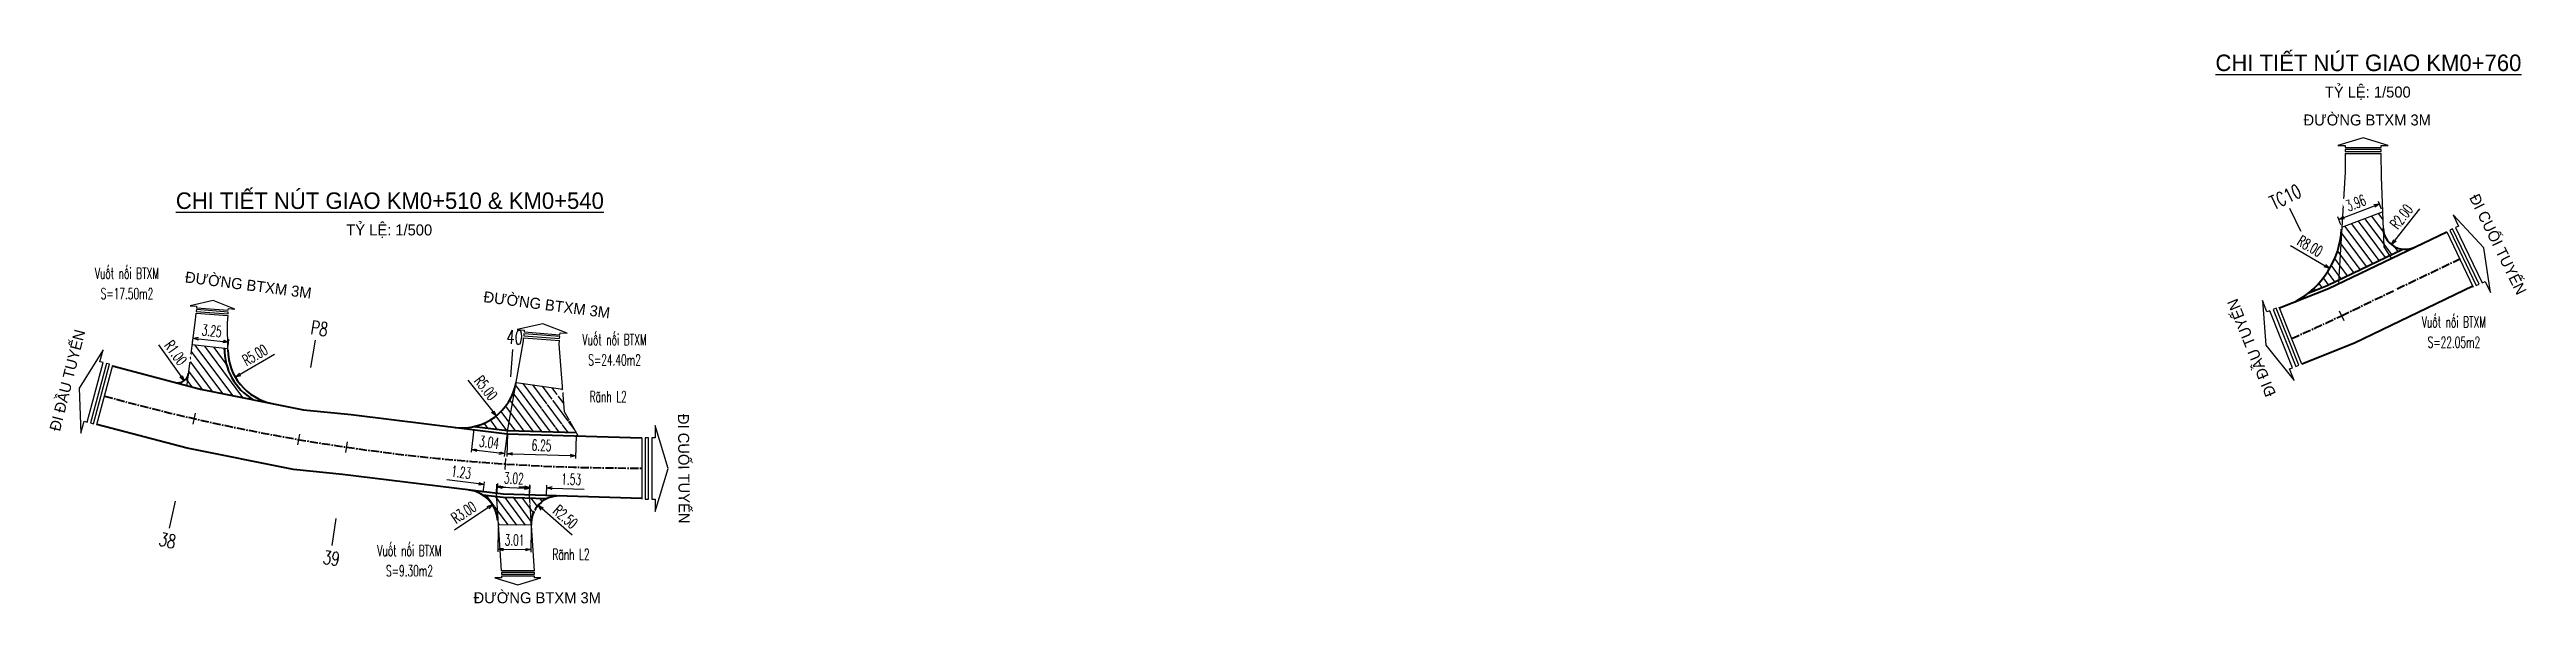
# Model space of a CAD drawing. Header units: centimetres. Extents: x 556321 to 560034, y 1839250 to 1840516.
# Drawn here: x 556809.8 to 557035, y 1839467.2 to 1839517.5 of the extents above; entities that cross this region are included whole.
import ezdxf
from ezdxf.enums import TextEntityAlignment as Align

# ---------------------------------------------------------------- set-up
doc = ezdxf.new("R2010")
doc.units = ezdxf.units.CM
doc.header["$MEASUREMENT"] = 0
doc.set_wipeout_variables(frame=1)
doc.linetypes.add('CENTER2', pattern=[1.125, 0.75, -0.125, 0.125, -0.125])
for name, color, linetype in [('bovia', 1, 'Continuous'), ('CAO DO AN', 6, 'Continuous'), ('CD', 6, 'Continuous'), ('Duong nhua Cu', 33, 'Continuous'), ('giaothong-leduong', 7, 'Continuous'), ('H1_DongMuc', 3, 'Continuous'), ('sh(bs)', 31, 'Continuous'), ('SH1', 4, 'Continuous'), ('TEN', 7, 'Continuous'), ('ThongSoTuyen_TuyenPDP', 7, 'Continuous'), ('TUYEN', 7, 'Continuous'), ('vuot', 7, 'Continuous')]:
    doc.layers.add(name, color=color, linetype=linetype)
doc.styles.add('2D', font='vnsimple.shx', dxfattribs={"width": 0.6})
doc.styles.add('Khung ten', font='VHAVANB_3.TTF')
doc.styles.get("Standard").update_dxf_attribs({"font": 'Vnsimple.shx', "width": 0.7, "height": 2})
doc.dimstyles.new('D500', dxfattribs={"dimtxt": 1, "dimasz": 0.5, "dimexe": 0.25, "dimexo": 0.25, "dimgap": 0.35, "dimtad": 1, "dimzin": 0, "dimdsep": 46, "dimtxsty": '2D', "dimblk": 'OPEN30', "dimcen": 0, "dimdle": 0.7, "dimclrd": 7, "dimclre": 7, "dimclrt": 3, "dimaunit": 1, "dimadec": 3, "dimazin": 2, "dimtfac": 0.3478260869565218, "dimtix": 1, "dimtofl": 0, "dimtmove": 0, "dimatfit": 3, "dimldrblk": 'OPEN30', "dimfxl": 0, "dimtolj": 1, "dimtzin": 0, "dimarcsym": 0})
pattern_1 = [(306.551850037773, (-1181911.505410891, 2655809.101226615), (0.5020739027176107, 0.3722187477947708), [])]

msp = doc.modelspace()

# ---------------------------------------------------------------- texts
at = {"layer": 'sh(bs)', "color": 7, "lineweight": -2, "insert": (557013.6566058792, 1839511.596275854, -212.6213722949188), "char_height": 0.9999999999999999, "width": 13.36492190141626, "attachment_point": 1, "style": 'Khung ten'}
msp.add_mtext('\\pi1.0463;®\xadêng btxm 3m', dxfattribs=at)
at = {"layer": 'sh(bs)', "color": 7, "lineweight": -2, "char_height": 0.9999999999999999, "width": 15.6354528111426, "attachment_point": 1, "style": 'Khung ten'}
for s, insert, rotation in [('\\pi3.3799;®i ®Çu tuyÕn', (557012.5592438064, 1839482.714657761, 324.8349015520105), 112.13480575452478), ('\\pi3.0976;®i cuèi tuyÕn', (556867.9062308053, 1839487.503836166, 311.331801552153), 270.49291611524563)]:
    msp.add_mtext(s, dxfattribs=dict(at, insert=insert, rotation=rotation))
at = {"layer": 'TEN', "color": 7, "style": 'Khung ten'}
for s, height, p in [('%%Uchi tiÕt nót giao km0+760', 1.5, (557020.5984445353, 1839516.286660449, -168.9239999996361)), ('tû lÖ: 1/500', 1, (557020.540692905, 1839513.631934223, -168.9239999996361)), ('%%Uchi tiÕt nót giao km0+510 & Km0+540', 1.5, (556840.7500647545, 1839503.765875726, -168.9239999996361)), ('tû lÖ: 1/500', 1, (556840.6923131242, 1839501.1111495, -168.9239999996361))]:
    msp.add_text(s, height=height, dxfattribs=at).set_placement(p, align=Align.MIDDLE_CENTER)
at = {"layer": 'ThongSoTuyen_TuyenPDP', "color": 1, "lineweight": -2, "width": 0.7}
for s, rotation, p in [('TC10', 25.63959112190297, (557012.0339203712, 1839502.936718062)), ('P8', 350.2597161328987, (556833.4823272016, 1839491.682847752)), ('40', 356.2870152970579, (556851.3050285103, 1839490.795251213)), ('38', 347.1741125214936, (556819.6701714814, 1839472.467081225)), ('39', 351.663464124139, (556834.6020869657, 1839470.795479639))]:
    msp.add_text(s, height=1.25, rotation=rotation, dxfattribs=at).set_placement(p)

# ---------------------------------------------------------------- blocks, each defined once
blk = doc.blocks.new('A$C50875B7A')
at = {"layer": 'giaothong-leduong', "linetype": 'Continuous'}
blk.add_line((-1.323758624494076e-06, 26.84161570714787), (12.61659001570661, 1.845183502417058), dxfattribs=at)
blk.add_lwpolyline([(3.725700207985938, 34.99500543926843), (6.249018475878984, 29.99571899836883), (4.686763526056893, 29.20719317556359), (17.30335486552212, 4.21076097083278), (18.86560981546063, 4.999286793638021), (21.38892808347009, 3.527384251356125e-07), (18.80633394536562, 20.65160618722439)], close=True, dxfattribs=at)
at = {"layer": 'giaothong-leduong'}
blk.add_lwpolyline([(15.74109991570003, 3.422235148027539), (3.124508576001972, 28.41866735299118), (1.562253626179881, 27.63014152995311), (14.17884496564511, 2.633709325222299)], close=True, dxfattribs=at)
blk = doc.blocks.new('_Open30')
at = {"color": 0, "linetype": 'ByBlock', "lineweight": -2}
for p, q in [((-1, 0.26794919), (0, 0)), ((0, 0), (-1, -0.26794919)), ((0, 0), (-1, 0))]:
    blk.add_line(p, q, dxfattribs=at)
blk = doc.blocks.new('*D127')
at = {"layer": 'Duong nhua Cu', "color": 7, "lineweight": -2, "transparency": 16777216}
blk.add_line((556857.3240395472, 1839473.377444724), (556854.5966149213, 1839475.770703072), dxfattribs=at)
at = {"layer": 'Duong nhua Cu', "color": 3, "lineweight": -2, "transparency": 16777216, "insert": (556856.7088658276, 1839475.048088639), "char_height": 1, "attachment_point": 5, "rotation": 318.73372217716883, "style": '2D', "bg_fill": 3, "box_fill_scale": 1.25, "bg_fill_color": 256, "bg_fill_true_color": 13158600, "bg_fill_transparency": 0}
blk.add_mtext('\\A1;R2.50', dxfattribs=at)
at = {"layer": 'Defpoints', "color": 0, "lineweight": -2, "transparency": 16777216}
for p in [(556854.2207886934, 1839476.100482766), (556856.0999198332, 1839474.451584297)]:
    blk.add_point(p, dxfattribs=at)
at = {"layer": 'Duong nhua Cu', "color": 7, "lineweight": -2, "transparency": 16777216, "xscale": 0.5, "yscale": 0.5, "zscale": 0.5, "rotation": 138.7337221771688}
blk.add_blockref('_Open30', (556854.2207886934, 1839476.100482766), dxfattribs=at)
blk = doc.blocks.new('*D128')
at = {"layer": 'Duong nhua Cu', "color": 7, "lineweight": -2, "transparency": 16777216}
blk.add_line((556846.6368330957, 1839473.883988195), (556849.663172639, 1839475.885937141), dxfattribs=at)
at = {"layer": 'Duong nhua Cu', "color": 3, "lineweight": -2, "transparency": 16777216, "insert": (556847.4725347401, 1839475.45595911), "char_height": 1, "attachment_point": 5, "rotation": 33.48496962279966, "style": '2D', "bg_fill": 3, "box_fill_scale": 1.25, "bg_fill_color": 256, "bg_fill_true_color": 13158600, "bg_fill_transparency": 0}
blk.add_mtext('\\A1;R3.00', dxfattribs=at)
at = {"layer": 'Defpoints', "color": 0, "lineweight": -2, "transparency": 16777216}
for p in [(556850.0801879303, 1839476.161796248), (556847.5780961826, 1839474.506641608)]:
    blk.add_point(p, dxfattribs=at)
at = {"layer": 'Duong nhua Cu', "color": 7, "lineweight": -2, "transparency": 16777216, "xscale": 0.5, "yscale": 0.5, "zscale": 0.5, "rotation": 33.48496962279966}
blk.add_blockref('_Open30', (556850.0801879303, 1839476.161796248), dxfattribs=at)
blk = doc.blocks.new('*D129')
at = {"layer": 'Duong nhua Cu', "color": 7, "lineweight": -2, "transparency": 16777216}
for p, q in [((556850.594809459, 1839474.073529162), (556850.5689035164, 1839471.866558973)), ((556853.6023294879, 1839474.038226175), (556853.5764235453, 1839471.831255985)), ((556851.0718034309, 1839472.110673036), (556853.0793923457, 1839472.087107479))]:
    blk.add_line(p, q, dxfattribs=at)
at = {"layer": 'Duong nhua Cu', "color": 7, "lineweight": -2, "transparency": 16777216, "xscale": 0.5, "yscale": 0.5, "zscale": 0.5}
for p, rotation in [((556850.5718378739, 1839472.116541751), 179.3274793588527), ((556853.5793579028, 1839472.081238764), 359.3274793588528)]:
    blk.add_blockref('_Open30', p, dxfattribs=dict(at, rotation=rotation))
at = {"layer": 'Duong nhua Cu', "color": 3, "lineweight": -2, "transparency": 16777216, "insert": (556852.085574704, 1839472.948831705), "char_height": 1, "attachment_point": 5, "rotation": 359.32747935885277, "style": '2D', "bg_fill": 3, "box_fill_scale": 1.25, "bg_fill_color": 256, "bg_fill_true_color": 13158600, "bg_fill_transparency": 0}
blk.add_mtext('\\A1;3.01', dxfattribs=at)
at = {"layer": 'Defpoints', "color": 0, "lineweight": -2, "transparency": 16777216}
for p in [(556850.5977438166, 1839474.323511941), (556853.6052638454, 1839474.288208953), (556853.5793579028, 1839472.081238764)]:
    blk.add_point(p, dxfattribs=at)
blk = doc.blocks.new('*D131')
at = {"layer": 'Defpoints', "color": 0, "lineweight": -2, "transparency": 16777216}
for p in [(556850.5485607536, 1839477.839246277), (556849.204946419, 1839477.027228505, 427.4431), (556850.4304355341, 1839476.87681634, 427.4431)]:
    blk.add_point(p, dxfattribs=at)
at = {"layer": 'Duong nhua Cu', "color": 7, "lineweight": -2, "transparency": 16777216}
for p, q in [((556848.8267956743, 1839478.050569585), (556845.9342157684, 1839478.405594531)), ((556849.2354019904, 1839477.275366487), (556849.35352721, 1839478.237796424)), ((556850.4608911055, 1839477.124954322), (556850.579016325, 1839478.087384259)), ((556851.0448367179, 1839477.778335134), (556851.5411126821, 1839477.717423991))]:
    blk.add_line(p, q, dxfattribs=at)
at = {"layer": 'Duong nhua Cu', "color": 7, "lineweight": -2, "transparency": 16777216, "xscale": 0.5, "yscale": 0.5, "zscale": 0.5}
for p, rotation in [((556849.3230716386, 1839477.989658442), 353.0027164639454), ((556850.5485607536, 1839477.839246277), 173.0027164639454)]:
    blk.add_blockref('_Open30', p, dxfattribs=dict(at, rotation=rotation))
at = {"layer": 'Duong nhua Cu', "color": 3, "lineweight": -2, "transparency": 16777216, "insert": (556847.2359166818, 1839479.102206768), "char_height": 1, "attachment_point": 5, "rotation": 353.0027164639454, "style": '2D', "bg_fill": 3, "box_fill_scale": 1.25, "bg_fill_color": 256, "bg_fill_true_color": 13158600, "bg_fill_transparency": 0}
blk.add_mtext('\\A1;1.23', dxfattribs=at)
blk = doc.blocks.new('*D132')
at = {"layer": 'Duong nhua Cu', "color": 7, "lineweight": -2, "transparency": 16777216}
for p, q in [((556850.4425054635, 1839477.126524803), (556850.4861636533, 1839478.029746286)), ((556850.9735106512, 1839477.755897964), (556852.9906628878, 1839477.658396723)), ((556853.4584915545, 1839476.980743845), (556853.5021497444, 1839477.883965328))]:
    blk.add_line(p, q, dxfattribs=at)
at = {"layer": 'Duong nhua Cu', "color": 7, "lineweight": -2, "transparency": 16777216, "xscale": 0.5, "yscale": 0.5, "zscale": 0.5}
for p, rotation in [((556850.4740937239, 1839477.780037822), 177.2327001722786), ((556853.490079815, 1839477.634256864), 357.2327001722786)]:
    blk.add_blockref('_Open30', p, dxfattribs=dict(at, rotation=rotation))
at = {"layer": 'Duong nhua Cu', "color": 3, "lineweight": -2, "transparency": 16777216, "insert": (556852.0231245294, 1839478.556156119), "char_height": 1, "attachment_point": 5, "rotation": 357.23270017227867, "style": '2D', "bg_fill": 3, "box_fill_scale": 1.25, "bg_fill_color": 256, "bg_fill_true_color": 13158600, "bg_fill_transparency": 0}
blk.add_mtext('\\A1;3.02', dxfattribs=at)
at = {"layer": 'Defpoints', "color": 0, "lineweight": -2, "transparency": 16777216}
for p in [(556853.490079815, 1839477.634256864), (556850.4304355341, 1839476.87681634, 427.4431), (556853.4464216251, 1839476.731035382, 427.4431)]:
    blk.add_point(p, dxfattribs=at)
blk = doc.blocks.new('*D133')
at = {"layer": 'Defpoints', "color": 0, "lineweight": -2, "transparency": 16777216}
blk.add_point((556853.4464216252, 1839476.731035382, 427.4431), dxfattribs=at)
at = {"layer": 'Duong nhua Cu', "color": 7, "lineweight": -2, "transparency": 16777216}
for p, q in [((556852.9759892104, 1839477.738029507), (556852.4762078021, 1839477.752812736)), ((556853.4538132399, 1839476.980926086), (556853.4831622335, 1839477.973136981)), ((556854.9854425754, 1839476.935621423), (556855.014791569, 1839477.927832319)), ((556855.5071813626, 1839477.663158385), (556858.4201929999, 1839477.576993276))]:
    blk.add_line(p, q, dxfattribs=at)
at = {"layer": 'Duong nhua Cu', "color": 7, "lineweight": -2, "transparency": 16777216, "xscale": 0.5, "yscale": 0.5, "zscale": 0.5}
for p, rotation in [((556853.4757706188, 1839477.723246277), 358.3057197761924), ((556855.0073999543, 1839477.677941615), 178.3057197761924)]:
    blk.add_blockref('_Open30', p, dxfattribs=dict(at, rotation=rotation))
at = {"layer": 'Duong nhua Cu', "color": 3, "lineweight": -2, "transparency": 16777216, "insert": (556857.2387093755, 1839478.46231261), "char_height": 1, "attachment_point": 5, "rotation": 358.3057197761924, "style": '2D', "bg_fill": 3, "box_fill_scale": 1.25, "bg_fill_color": 256, "bg_fill_true_color": 13158600, "bg_fill_transparency": 0}
blk.add_mtext('\\A1;1.53', dxfattribs=at)
at = {"layer": 'Defpoints', "color": 0, "lineweight": -2, "transparency": 16777216}
for p in [(556855.0073999543, 1839477.677941615), (556854.9780509607, 1839476.685730719)]:
    blk.add_point(p, dxfattribs=at)
blk = doc.blocks.new('*D134')
at = {"layer": 'Duong nhua Cu', "color": 7, "lineweight": -2, "transparency": 16777216}
for p, q in [((556848.3924406699, 1839483.013375113), (556848.1341904257, 1839480.918390531)), ((556851.4089804611, 1839482.641524101), (556851.150730217, 1839480.546539519)), ((556848.6610204288, 1839481.105340118), (556850.6850725459, 1839480.855833769))]:
    blk.add_line(p, q, dxfattribs=at)
at = {"layer": 'Duong nhua Cu', "color": 7, "lineweight": -2, "transparency": 16777216, "xscale": 0.5, "yscale": 0.5, "zscale": 0.5}
for p, rotation in [((556848.1647765917, 1839481.16651245), 172.9725608269409), ((556851.181316383, 1839480.794661437), 352.9725608269409)]:
    blk.add_blockref('_Open30', p, dxfattribs=dict(at, rotation=rotation))
at = {"layer": 'Duong nhua Cu', "color": 3, "lineweight": -2, "transparency": 16777216, "insert": (556849.7770394514, 1839481.824201467), "char_height": 1, "attachment_point": 5, "rotation": 352.97256082694093, "style": '2D', "bg_fill": 3, "box_fill_scale": 1.25, "bg_fill_color": 256, "bg_fill_true_color": 13158600, "bg_fill_transparency": 0}
blk.add_mtext('\\A1;3.04', dxfattribs=at)
at = {"layer": 'Defpoints', "color": 0, "lineweight": -2, "transparency": 16777216}
for p in [(556848.4230268358, 1839483.261497032, 413.94), (556851.4395666269, 1839482.88964602, 413.94), (556851.181316383, 1839480.794661437)]:
    blk.add_point(p, dxfattribs=at)
blk = doc.blocks.new('*D135')
at = {"layer": 'Defpoints', "color": 0, "lineweight": -2, "transparency": 16777216}
for p in [(556851.4536845835, 1839482.887905689, 413.94), (556857.6980749132, 1839482.704523158, 413.94), (556857.6364196992, 1839480.605090779)]:
    blk.add_point(p, dxfattribs=at)
at = {"layer": 'Duong nhua Cu', "color": 7, "lineweight": -2, "transparency": 16777216}
for p, q in [((556851.4463458566, 1839482.638013426), (556851.3846906426, 1839480.538581047)), ((556857.6907361862, 1839482.454630896), (556857.6290809723, 1839480.355198516)), ((556851.8918138954, 1839480.773795856), (556857.1366351732, 1839480.619768233))]:
    blk.add_line(p, q, dxfattribs=at)
at = {"layer": 'Duong nhua Cu', "color": 7, "lineweight": -2, "transparency": 16777216, "xscale": 0.5, "yscale": 0.5, "zscale": 0.5}
for p, rotation in [((556851.3920293695, 1839480.78847331), 178.3178460304197), ((556857.6364196992, 1839480.605090779), 358.3178460304197)]:
    blk.add_blockref('_Open30', p, dxfattribs=dict(at, rotation=rotation))
at = {"layer": 'Duong nhua Cu', "color": 3, "lineweight": -2, "transparency": 16777216, "insert": (556854.5391762059, 1839481.546415739), "char_height": 1, "attachment_point": 5, "rotation": 358.3178460304197, "style": '2D', "bg_fill": 3, "box_fill_scale": 1.25, "bg_fill_color": 256, "bg_fill_true_color": 13158600, "bg_fill_transparency": 0}
blk.add_mtext('\\A1;6.25', dxfattribs=at)
blk = doc.blocks.new('*D138')
at = {"layer": 'Duong nhua Cu', "color": 7, "lineweight": -2, "transparency": 16777216}
blk.add_line((556847.8457557559, 1839487.451548941), (556850.0974705203, 1839484.606147172), dxfattribs=at)
at = {"layer": 'Duong nhua Cu', "color": 3, "lineweight": -2, "transparency": 16777216, "insert": (556849.4830162753, 1839486.752358133), "char_height": 1, "attachment_point": 5, "rotation": 308.3564054580314, "style": '2D', "bg_fill": 3, "box_fill_scale": 1.25, "bg_fill_color": 256, "bg_fill_true_color": 13158600, "bg_fill_transparency": 0}
blk.add_mtext('\\A1;R5.00', dxfattribs=at)
at = {"layer": 'Defpoints', "color": 0, "lineweight": -2, "transparency": 16777216}
for p in [(556847.3049896113, 1839488.134893462), (556850.4077461768, 1839484.214064251)]:
    blk.add_point(p, dxfattribs=at)
at = {"layer": 'Duong nhua Cu', "color": 7, "lineweight": -2, "transparency": 16777216, "xscale": 0.5, "yscale": 0.5, "zscale": 0.5, "rotation": 308.3564054580314}
blk.add_blockref('_Open30', (556850.4077461768, 1839484.214064251), dxfattribs=at)
blk = doc.blocks.new('*D141')
at = {"layer": 'Duong nhua Cu', "color": 7, "lineweight": -2, "transparency": 16777216}
blk.add_line((556830.2702996936, 1839489.808327329), (556827.1382576816, 1839487.976158274), dxfattribs=at)
at = {"layer": 'Duong nhua Cu', "color": 3, "lineweight": -2, "transparency": 16777216, "insert": (556828.4908797758, 1839489.752161928), "char_height": 1, "attachment_point": 5, "rotation": 30.326604800304594, "style": '2D', "bg_fill": 3, "box_fill_scale": 1.25, "bg_fill_color": 256, "bg_fill_true_color": 13158600, "bg_fill_transparency": 0}
blk.add_mtext('\\A1;R5.00', dxfattribs=at)
at = {"layer": 'Defpoints', "color": 0, "lineweight": -2, "transparency": 16777216}
for p in [(556831.0224830105, 1839490.248336432), (556826.7066770892, 1839487.723694034)]:
    blk.add_point(p, dxfattribs=at)
at = {"layer": 'Duong nhua Cu', "color": 7, "lineweight": -2, "transparency": 16777216, "xscale": 0.5, "yscale": 0.5, "zscale": 0.5, "rotation": 210.3266048003046}
blk.add_blockref('_Open30', (556826.7066770892, 1839487.723694034), dxfattribs=at)
blk = doc.blocks.new('*D142')
at = {"layer": 'Duong nhua Cu', "color": 7, "lineweight": -2, "transparency": 16777216}
blk.add_line((556819.7129441169, 1839490.67855812), (556821.7573589005, 1839487.820136829), dxfattribs=at)
at = {"layer": 'Duong nhua Cu', "color": 3, "lineweight": -2, "transparency": 16777216, "insert": (556821.2810816228, 1839489.94717289), "char_height": 1, "attachment_point": 5, "rotation": 305.573303132053, "style": '2D', "bg_fill": 3, "box_fill_scale": 1.25, "bg_fill_color": 256, "bg_fill_true_color": 13158600, "bg_fill_transparency": 0}
blk.add_mtext('\\A1;R1.00', dxfattribs=at)
at = {"layer": 'Defpoints', "color": 0, "lineweight": -2, "transparency": 16777216}
for p in [(556821.4664868793, 1839488.226822784), (556822.0482309225, 1839487.413450873)]:
    blk.add_point(p, dxfattribs=at)
at = {"layer": 'Duong nhua Cu', "color": 7, "lineweight": -2, "transparency": 16777216, "xscale": 0.5, "yscale": 0.5, "zscale": 0.5, "rotation": 305.573303132053}
blk.add_blockref('_Open30', (556822.0482309225, 1839487.413450873), dxfattribs=at)
blk = doc.blocks.new('*D144')
at = {"layer": 'Duong nhua Cu', "color": 7, "lineweight": -2, "transparency": 16777216}
for p, q in [((556822.8213165314, 1839490.918595446), (556822.8876967328, 1839491.529421845)), ((556823.3577610091, 1839491.226866766), (556825.5914118879, 1839490.984129721)), ((556826.0491143158, 1839490.567821695), (556826.1154945171, 1839491.178648094))]:
    blk.add_line(p, q, dxfattribs=at)
at = {"layer": 'Duong nhua Cu', "color": 7, "lineweight": -2, "transparency": 16777216, "xscale": 0.5, "yscale": 0.5, "zscale": 0.5}
for p, rotation in [((556822.8606875563, 1839491.280885118), 173.7978474177618), ((556826.0884853407, 1839490.930111368), 353.7978474177618)]:
    blk.add_blockref('_Open30', p, dxfattribs=dict(at, rotation=rotation))
at = {"layer": 'Duong nhua Cu', "color": 3, "lineweight": -2, "transparency": 16777216, "insert": (556824.5664176482, 1839491.950523113), "char_height": 1, "attachment_point": 5, "rotation": 353.79784741776183, "style": '2D', "bg_fill": 3, "box_fill_scale": 1.25, "bg_fill_color": 256, "bg_fill_true_color": 13158600, "bg_fill_transparency": 0}
blk.add_mtext('\\A1;3.25', dxfattribs=at)
at = {"layer": 'Defpoints', "color": 0, "lineweight": -2, "transparency": 16777216}
for p in [(556822.794307355, 1839490.670058719), (556826.0221051393, 1839490.319284969), (556826.0884853407, 1839490.930111368)]:
    blk.add_point(p, dxfattribs=at)
blk = doc.blocks.new('*D145')
at = {"layer": 'Defpoints', "color": 0, "lineweight": -2, "transparency": 16777216}
blk.add_point((557010.1797941178, 1839501.650817686), dxfattribs=at)
at = {"layer": 'Duong nhua Cu', "color": 7, "lineweight": -2, "transparency": 16777216}
blk.add_line((557013.5214745149, 1839499.696046265), (557016.6535292047, 1839497.863898881), dxfattribs=at)
at = {"layer": 'Duong nhua Cu', "color": 3, "lineweight": -2, "transparency": 16777216, "insert": (557015.3008948215, 1839499.639893176), "char_height": 1, "attachment_point": 5, "rotation": 329.67379164161576, "style": '2D', "bg_fill": 3, "box_fill_scale": 1.25, "bg_fill_color": 256, "bg_fill_true_color": 13158600, "bg_fill_transparency": 0}
blk.add_mtext('\\A1;R8.00', dxfattribs=at)
at = {"layer": 'Defpoints', "color": 0, "lineweight": -2, "transparency": 16777216}
blk.add_point((557017.0851115438, 1839497.611437628), dxfattribs=at)
at = {"layer": 'Duong nhua Cu', "color": 7, "lineweight": -2, "transparency": 16777216, "xscale": 0.5, "yscale": 0.5, "zscale": 0.5, "rotation": 329.6737916416157}
blk.add_blockref('_Open30', (557017.0851115438, 1839497.611437628), dxfattribs=at)
blk = doc.blocks.new('*D146')
at = {"layer": 'Duong nhua Cu', "color": 7, "lineweight": -2, "transparency": 16777216}
blk.add_line((557025.2397810057, 1839503.027394548), (557023.0076295446, 1839500.166620096), dxfattribs=at)
at = {"layer": 'Duong nhua Cu', "color": 3, "lineweight": -2, "transparency": 16777216, "insert": (557023.6073531912, 1839502.316993798), "char_height": 1, "attachment_point": 5, "rotation": 52.03646369948414, "style": '2D', "bg_fill": 3, "box_fill_scale": 1.25, "bg_fill_color": 256, "bg_fill_true_color": 13158600, "bg_fill_transparency": 0}
blk.add_mtext('\\A1;R2.00', dxfattribs=at)
at = {"layer": 'Defpoints', "color": 0, "lineweight": -2, "transparency": 16777216}
for p in [(557023.9303693218, 1839501.349223708), (557022.7000496188, 1839499.772418892)]:
    blk.add_point(p, dxfattribs=at)
at = {"layer": 'Duong nhua Cu', "color": 7, "lineweight": -2, "transparency": 16777216, "xscale": 0.5, "yscale": 0.5, "zscale": 0.5, "rotation": 232.0364636994841}
blk.add_blockref('_Open30', (557022.7000496188, 1839499.772418892), dxfattribs=at)
blk = doc.blocks.new('*D148')
at = {"layer": 'Duong nhua Cu', "color": 7, "lineweight": -2, "transparency": 16777216}
for p, q in [((557018.0868035003, 1839501.586947551), (557017.8178229948, 1839502.29705601)), ((557018.3739594849, 1839502.2403797), (557021.1409591552, 1839503.288485748)), ((557021.7889626031, 1839502.989280696), (557021.5199820976, 1839503.699389154))]:
    blk.add_line(p, q, dxfattribs=at)
at = {"layer": 'Duong nhua Cu', "color": 7, "lineweight": -2, "transparency": 16777216, "xscale": 0.5, "yscale": 0.5, "zscale": 0.5}
for p, rotation in [((557017.9063797687, 1839502.063266152), 200.7460823187974), ((557021.6085388715, 1839503.465599296), 20.74608231879736)]:
    blk.add_blockref('_Open30', p, dxfattribs=dict(at, rotation=rotation))
at = {"layer": 'Duong nhua Cu', "color": 3, "lineweight": -2, "transparency": 16777216, "insert": (557019.4563662885, 1839503.559318242), "char_height": 1, "attachment_point": 5, "rotation": 20.746082318797363, "style": '2D', "bg_fill": 3, "box_fill_scale": 1.25, "bg_fill_color": 256, "bg_fill_true_color": 13158600, "bg_fill_transparency": 0}
blk.add_mtext('\\A1;3.96', dxfattribs=at)
at = {"layer": 'Defpoints', "color": 0, "lineweight": -2, "transparency": 16777216}
for p in [(557021.6085388715, 1839503.465599296), (557021.877519377, 1839502.755490838), (557018.1753602743, 1839501.353157693)]:
    blk.add_point(p, dxfattribs=at)

# ---------------------------------------------------------------- hatches: boundary and pattern name
at = {"layer": 'vuot'}
h = msp.add_hatch(dxfattribs=at)
h.set_pattern_fill('ANSI31', color=8, scale=4.999999999999999, angle=-98.44814996222703, style=0)
h.set_pattern_definition([(306.551850037773, (-1181959.882359274, 2655802.425978894), (0.5020739027176107, 0.3722187477947708), [])])
edge = h.paths.add_edge_path()
edge.add_line((557017.8868208157, 1839496.563791685), (557018.1753569887, 1839501.353103356))
edge.add_arc((557010.1751191041, 1839501.654659369), 8.005919200141493, 308.61357242546165, 357.84135030429644, ccw=False)
edge.add_line((557015.1713307361, 1839495.399052959), (557016.8356568192, 1839496.059414231))
edge.add_line((557016.8356568192, 1839496.059414231), (557017.8868208157, 1839496.563791685))
h.paths.add_polyline_path([(557022.4979592613, 1839498.776342979), (557021.9953343809, 1839499.550710157), (557021.8776992774, 1839502.740605294), (557018.1735182732, 1839501.305386813), (557017.8868208153, 1839496.563791685)])
edge = h.paths.add_edge_path()
edge.add_line((557022.4979592613, 1839498.776342979), (557023.7159199492, 1839499.36075408))
edge.add_arc((557023.9303693225, 1839501.349223709), 1.99999999987411, 182.1119635064009, 263.8446445202769, ccw=False)
edge.add_line((557021.9317278812, 1839501.275518969), (557021.9953343811, 1839499.550710157))
edge.add_line((557021.9953343811, 1839499.550710157), (557022.4979592613, 1839498.776342979))
h = msp.add_hatch(dxfattribs=at)
h.set_pattern_fill('ANSI31', color=8, scale=4.999999999999999, angle=-98.44814996222703, style=0)
h.set_pattern_definition(pattern_1)
h.paths.add_polyline_path([(556822.2746942122, 1839486.97834249), (556822.3225971112, 1839487.064091775), (556822.4580009114, 1839488.096823076, -0.4500439808340602), (556821.2179839852, 1839487.25819163), (556821.2179795734, 1839487.258161927)])
edge = h.paths.add_edge_path()
edge.add_arc((556831.02248301, 1839490.248336432), 5.299999999491254, 179.3575566796753, 239.3456954320745)
edge.add_line((556828.3202409489, 1839485.688962808), (556823.5477167114, 1839486.641244446))
edge.add_line((556823.5477167114, 1839486.641244446), (556822.2746942122, 1839486.97834249))
edge.add_line((556822.2746942122, 1839486.97834249), (556822.3225971109, 1839487.064091774))
edge.add_line((556822.3225971109, 1839487.064091774), (556822.7981585072, 1839490.69122143))
edge.add_line((556822.7981585072, 1839490.69122143), (556825.7228161803, 1839490.307762768))
h = msp.add_hatch(dxfattribs=at)
h.set_pattern_fill('ANSI31', color=8, scale=4.999999999999999, angle=-98.44814996222703, style=0)
h.set_pattern_definition(pattern_1)
h.paths.add_polyline_path([(556857.6915707045, 1839482.704715549), (556856.6247238948, 1839484.565505953), (556856.4617503214, 1839486.635984733), (556852.2286845497, 1839487.264704889), (556851.4553764501, 1839482.889178375)])
h.paths.add_polyline_path([(556851.4395666276, 1839482.889646019), (556851.4553764503, 1839482.889178375), (556852.2286845496, 1839487.264704889, -0.3012339162737837), (556848.4230268352, 1839483.261497032)])
h = msp.add_hatch(dxfattribs=at)
h.set_pattern_fill('ANSI31', color=8, scale=4.999999999999999, angle=-98.44814996222703, style=0)
h.set_pattern_definition(pattern_1)
h.paths.add_polyline_path([(556854.9780509603, 1839476.685730719), (556853.4452430329, 1839476.731070244), (556853.6034616607, 1839474.315720921, -0.001382374026019391), (556853.6036138147, 1839474.315730466, -0.2983586840088119)])
h.paths.add_polyline_path([(556853.5776948134, 1839474.288532565, -0.3917932677578461), (556853.6034616607, 1839474.315720921), (556853.4452430329, 1839476.731070244), (556851.0376888914, 1839476.802284228), (556850.4292568247, 1839476.876961011), (556850.5965208029, 1839474.323526297)])
h.paths.add_polyline_path([(556850.5654811546, 1839474.781470698, -0.004207481832766912), (556850.5665179645, 1839474.781546549), (556850.4292568244, 1839476.876961011), (556849.2049464191, 1839477.027228505, -0.2304296253646202)])

# ---------------------------------------------------------------- linework, layer by layer
at = {"layer": 'bovia', "color": 6, "lineweight": 40, "elevation": 413.94}
msp.add_lwpolyline([(556848.4230268358, 1839483.261497032), (556851.4395666269, 1839482.88964602), (556857.6980749132, 1839482.704523158)], dxfattribs=at)
at = {"layer": 'bovia', "color": 6, "lineweight": 40}
msp.add_arc((556831.0224830104, 1839490.248336432), 5.299999999999999, 178.8821242586771, 239.3456954188817, dxfattribs=at)
at = {"layer": 'CAO DO AN', "lineweight": -2}
msp.add_lwpolyline([(557018.1753602742, 1839501.353157694), (557021.8775193773, 1839502.755490838)], dxfattribs=at)
at = {"layer": 'SH1'}
for points in [[(557018.4833527101, 1839508.066673037), (557018.4785954852, 1839506.369981311), (557017.8721184921, 1839496.336225401)], [(557021.7351890482, 1839508.066673037), (557021.7598185411, 1839505.94538355), (557021.9952202134, 1839499.565598126), (557022.662777131, 1839498.537175416)]]:
    msp.add_lwpolyline(points, dxfattribs=at)
for points, elevation in [([(556822.253427199, 1839486.949541138), (556822.3228778549, 1839487.073868317), (556823.0915574284, 1839492.937561838), (556823.1356046413, 1839493.557823504)], 428.165), ([(556826.0233115574, 1839490.157315647), (556826.0045601717, 1839492.67480907), (556826.054509882, 1839493.337969511)], 428.165), ([(556851.4112805309, 1839482.64794652), (556852.8932503877, 1839491.034226407), (556852.9116466038, 1839491.315071107)], 415.743), ([(556857.8745021363, 1839482.39681412), (556856.6250561184, 1839484.575989342), (556856.1395678603, 1839490.742194103), (556856.157812304, 1839491.070567626)], 415.909), ([(556850.4104695934, 1839477.181518077), (556850.8707754248, 1839470.156755837)], 416.04), ([(556853.4267169813, 1839477.031749445), (556853.8772090465, 1839470.156755837)], 416.04)]:
    msp.add_lwpolyline(points, dxfattribs=dict(at, elevation=elevation))
at = {"layer": 'ThongSoTuyen_TuyenPDP', "color": 1, "lineweight": -2}
for p, q in [((557014.5481565242, 1839500.815812562), (557013.4663845049, 1839503.069646916)), ((556833.5672790543, 1839488.624386959), (556833.990234985, 1839491.088348866)), ((556851.751919342, 1839487.759940036), (556851.9138154921, 1839490.254692456)), ((556821.2302405018, 1839476.47065552), (556820.6752678301, 1839474.033032634)), ((556835.8494304897, 1839474.908086551), (556835.4869625801, 1839472.434502711))]:
    msp.add_line(p, q, dxfattribs=at)
at = {"layer": 'TUYEN', "color": 1, "lineweight": -2}
for p, q in [((557017.9295723602, 1839493.770750346), (557018.362281168, 1839492.869216604)), ((556832.5273233107, 1839482.566045768), (556832.3581409384, 1839481.580461005))]:
    msp.add_line(p, q, dxfattribs=at)
at = {"layer": 'TUYEN', "color": 2, "lineweight": -2}
for p, q in [((556823.0485307613, 1839484.457185623), (556822.8265416926, 1839483.482136468)), ((556836.8703589058, 1839481.875191674), (556836.7253717419, 1839480.885758138)), ((556851.2713969222, 1839480.355289163), (556851.2066384621, 1839479.357388195))]:
    msp.add_line(p, q, dxfattribs=at)
at = {"layer": 'TUYEN', "color": 3, "linetype": 'CENTER2', "lineweight": 40}
for points in [[(557013.6220822467, 1839491.254191095, 0.009564730383666762), (557018.1459267645, 1839493.319983476), (557028.8987474946, 1839498.48101076)], [(556814.803754405, 1839486.021951331, 0.06877981479273093), (556863.6559412443, 1839479.480119482, 0.06877981479273093)]]:
    msp.add_lwpolyline(points, format="xyb", dxfattribs=at)
at = {"layer": 'TUYEN', "color": 1, "lineweight": 40}
for centre, radius, start, end in [((557023.9303693227, 1839501.349223709), 2, 182.1119635064009, 295.6337650701872), ((556831.0224830104, 1839490.248336432), 4.999999999999999, 180.2340907108311, 258.7157336613586), ((556847.3049896113, 1839488.134893462), 4.999999999999999, 262.972560829688, 349.9773360755054), ((556856.0999198331, 1839474.451584298), 2.5, 88.30571977280239, 183.748709318695)]:
    msp.add_arc(centre, radius, start, end, dxfattribs=at)
at = {"layer": 'vuot'}
for points in [[(556852.2286845497, 1839487.264704889), (556856.4617503217, 1839486.635984733)], [(556853.6052638454, 1839474.288208953), (556850.5965208027, 1839474.323526297)]]:
    msp.add_lwpolyline(points, dxfattribs=at)

# ---------------------------------------------------------------- block references
at = {"layer": 'CD', "extrusion": (4.240119991227864e-10, -0.5065025724371588, 0.8622384496846222), "xscale": 0.1166284086141841, "yscale": 0.1166284086141841, "zscale": 0.1166284086141841, "rotation": 63.21829238350378}
msp.add_blockref('A$C50875B7A', (557021.279578561, 1586093.172610904, -931715.567552615), dxfattribs=at)
at = {"layer": 'CD', "extrusion": (0.4707977356336908, 0.1868002890994784, 0.8622384496846222), "xscale": 0.199078331145491, "yscale": 0.199078331145491, "zscale": 0.199078331145491, "rotation": 63.21829238350378}
msp.add_blockref('A$C50875B7A', (1504393.462694774, -1031161.277178906, 606226.8079481644), dxfattribs=at)

msp.set_redraw_order([(e.dxf.handle, doc.entitydb.next_handle()) for e in msp.query("TEXT MTEXT ATTDEF DIMENSION ARC_DIMENSION")])  # texts and dimensions are drawn at this point

# ---------------------------------------------------------------- next in the draw order: wipeouts: each hides what was drawn before it
at = {"color": 8, "linetype": 'ByBlock'}
msp.add_wipeout([(556820.7414579561, 1839498.6705423167), (556820.815859592, 1839498.6569660169), (556820.8845082208, 1839498.630557665), (556820.953176689, 1839498.587424897), (556821.0010503596, 1839498.5433777785), (556821.0307711825, 1839498.5071451087), (556821.0787646488, 1839498.42007622), (556821.0979577418, 1839498.3573966648), (556821.1066892908, 1839498.2917550371), (556821.1056318467, 1839498.2368926145), (556821.1056318467, 1839498.2368926145), (556821.1071775418, 1839498.2643239337), (556821.1072945902, 1839494.651129467), (556821.107053254, 1839494.4903412466), (556821.0863883301, 1839494.3770045338), (556821.0485662664, 1839494.296002329), (556820.9901829321, 1839494.2218623145), (556820.9417885033, 1839494.180607213), (556820.8760420771, 1839494.1420049462), (556820.8119385353, 1839494.1186012595), (556820.8119385353, 1839494.1186012595), (556820.707352675, 1839494.1046749623), (556820.0600594312, 1839494.1046061562), (556823.8214622537, 1839487.8663591132), (556819.5216791817, 1839494.1044981123), (556813.2256007253, 1839494.1030843107), (556813.1127568439, 1839494.1044833392), (556813.0057119892, 1839494.1098672524), (556812.9113276757, 1839494.1399751802), (556812.7963335725, 1839494.2201959689), (556812.7046515886, 1839494.3625206307), (556812.6805341869, 1839494.4697753736), (556812.6791413336, 1839494.548998357), (556812.679130657, 1839494.6494382143), (556812.6790109201, 1839498.28792801), (556812.7318381513, 1839498.4690769992), (556812.8381514268, 1839498.589759153), (556812.8381514268, 1839498.589759153), (556812.8381514268, 1839498.589759153), (556812.8381514268, 1839498.589759153), (556812.9357200188, 1839498.6438600405), (556812.9956033976, 1839498.661613932), (556813.0467746976, 1839498.6691057524), (556813.0864402605, 1839498.6703380216)], dxfattribs=at).dxf.layer = 'vuot'
for points, z in [([(557024.6010286857, 1839489.8052896305), (557024.5266249472, 1839489.818854402), (557024.4579722274, 1839489.845252117), (557024.3892970769, 1839489.8883742446), (557024.3414165818, 1839489.9324139447), (557024.3116901452, 1839489.9686420092), (557024.2636831887, 1839490.0557034602), (557024.244480384, 1839490.1183800409), (557024.2357386643, 1839490.1840203148), (557024.2367876077, 1839490.2388829007), (557024.2367876077, 1839490.2388829007), (557024.2352461629, 1839490.211451342), (557024.2345692688, 1839493.8246457474), (557024.2347856916, 1839493.9854340034), (557024.2554330543, 1839494.0987739167), (557024.2932425668, 1839494.1797819808), (557024.3516144127, 1839494.2539310406), (557024.4000024487, 1839494.29519364), (557024.4657428929, 1839494.3338060935), (557024.5298428077, 1839494.3572197126), (557024.5298428077, 1839494.3572197126), (557024.6344265089, 1839494.3711622148), (557025.2817197342, 1839494.3713313155), (557018.4970749846, 1839497.9962496278), (557025.8200999605, 1839494.3715227789), (557032.1161781222, 1839494.373912125), (557032.2290222191, 1839494.372530581), (557032.3360679067, 1839494.3671632542), (557032.4304568842, 1839494.337069951), (557032.5454634157, 1839494.256866981), (557032.6371674511, 1839494.1145565265), (557032.6613014712, 1839494.0073055215), (557032.6627065996, 1839493.928082755), (557032.6627328388, 1839493.8276429006), (557032.6634163408, 1839490.189153167), (557032.6106171783, 1839490.0079959948), (557032.5043226033, 1839489.8872973698), (557032.5043226033, 1839489.8872973698), (557032.5043226033, 1839489.8872973698), (557032.5043226033, 1839489.8872973698), (557032.406762395, 1839489.8331813654), (557032.346881768, 1839489.815418195), (557032.2957116292, 1839489.8079184461), (557032.2560462578, 1839489.8066800311)], 1.994000000000028), ([(556857.4054505308, 1839492.6211619866), (556857.3310467923, 1839492.6075972149), (556857.2623940725, 1839492.5811994998), (556857.193718922, 1839492.5380773724), (556857.1458384269, 1839492.4940376724), (556857.1161119903, 1839492.457809608), (556857.0681050338, 1839492.370748157), (556857.0489022293, 1839492.308071576), (556857.0401605094, 1839492.242431302), (556857.0412094529, 1839492.1875687162), (556857.0412094529, 1839492.1875687162), (556857.0396680081, 1839492.2150002748), (556857.0389911139, 1839488.6018058695), (556857.0392075367, 1839488.4410176137), (556857.0598548995, 1839488.3276777002), (556857.0976644119, 1839488.246669636), (556857.1560362579, 1839488.1725205765), (556857.2044242938, 1839488.1312579769), (556857.2701647381, 1839488.0926455236), (556857.3342646528, 1839488.0692319043), (556857.3342646528, 1839488.0692319043), (556857.4388483542, 1839488.0552894024), (556858.0861415794, 1839488.0551203017), (556854.1817803188, 1839484.5582771352), (556858.6245218058, 1839488.0549288383), (556864.9205999675, 1839488.052539492), (556865.0334440642, 1839488.053921036), (556865.1404897519, 1839488.0592883627), (556865.2348787293, 1839488.0893816662), (556865.3498852609, 1839488.169584636), (556865.4415892962, 1839488.3118950906), (556865.4657233163, 1839488.4191460954), (556865.4671284448, 1839488.498368862), (556865.467154684, 1839488.5988087165), (556865.467838186, 1839492.2372984502), (556865.4150390235, 1839492.4184556224), (556865.3087444485, 1839492.5391542474), (556865.3087444485, 1839492.5391542474), (556865.3087444485, 1839492.5391542474), (556865.3087444485, 1839492.5391542474), (556865.2111842403, 1839492.5932702518), (556865.1513036131, 1839492.611033422), (556865.1001334745, 1839492.6185331708), (556865.060468103, 1839492.619771586)], -414.412), ([(556846.4192560379, 1839469.0470810214), (556846.4936576738, 1839469.0606573212), (556846.5623063026, 1839469.0870656732), (556846.6309747708, 1839469.1301984412), (556846.6788484413, 1839469.1742455596), (556846.7085692644, 1839469.2104782294), (556846.7565627306, 1839469.297547118), (556846.7757558236, 1839469.3602266733), (556846.7844873726, 1839469.4258683012), (556846.7834299285, 1839469.4807307236), (556846.7834299285, 1839469.4807307236), (556846.7849756237, 1839469.4532994044), (556846.7850926719, 1839473.0664938712), (556846.7848513359, 1839473.2272820915), (556846.7641864119, 1839473.3406188043), (556846.7263643483, 1839473.421621009), (556846.667981014, 1839473.4957610236), (556846.6195865851, 1839473.537016125), (556846.5538401589, 1839473.5756183916), (556846.4897366172, 1839473.5990220788), (556846.4897366172, 1839473.5990220788), (556846.3851507567, 1839473.612948376), (556845.7378575129, 1839473.6130171819), (556850.897744647, 1839476.3209162576), (556845.1994772635, 1839473.613125226), (556838.9033988072, 1839473.6145390274), (556838.7905549257, 1839473.6131399989), (556838.683510071, 1839473.607756086), (556838.5891257575, 1839473.577648158), (556838.4741316544, 1839473.4974273692), (556838.3824496703, 1839473.3551027074), (556838.3583322687, 1839473.2478479645), (556838.3569394154, 1839473.168624981), (556838.3569287389, 1839473.0681851238), (556838.3568090019, 1839469.429695328), (556838.4096362331, 1839469.2485463389), (556838.5159495084, 1839469.1278641848), (556838.5159495084, 1839469.1278641848), (556838.5159495084, 1839469.1278641848), (556838.5159495084, 1839469.1278641848), (556838.6135181006, 1839469.0737632976), (556838.6734014794, 1839469.056009406), (556838.7245727794, 1839469.0485175855), (556838.7642383423, 1839469.0472853165)], 1.994000000000028)]:
    msp.add_wipeout(points, dxfattribs=at).translate(0, 0, z).dxf.layer = 'vuot'

# ---------------------------------------------------------------- next in the draw order: linework, layer by layer
at = {"layer": 'bovia', "color": 6, "lineweight": 40}
for points, elevation in [([(557015.1713307364, 1839495.399052959), (557016.8356568211, 1839496.059414234), (557023.7159199495, 1839499.36075408)], 413.94), ([(556854.9780509607, 1839476.685730719), (556851.03768889, 1839476.802284228), (556849.204946419, 1839477.027228505)], 427.4431)]:
    msp.add_lwpolyline(points, dxfattribs=dict(at, elevation=elevation))
at = {"layer": 'H1_DongMuc', "lineweight": -2}
msp.add_lwpolyline([(556826.0221051394, 1839490.319284969), (556822.794307355, 1839490.67005872)], dxfattribs=at)
at = {"layer": 'TUYEN', "color": 1, "lineweight": 40}
for points, elevation in [([(557012.5225628294, 1839494.025339085), (557016.9560141002, 1839495.784417165), (557027.7154534436, 1839500.947092657)], 413.94), ([(557030.093794234, 1839495.990435296), (557019.3358103674, 1839490.825932545), (557014.5460535182, 1839488.925481685)], 427.4431), ([(556815.5334159484, 1839488.763441906), (556823.5477167111, 1839486.641244446), (556832.9076557108, 1839484.773616835), (556837.2324899163, 1839484.338691745), (556851.4167305304, 1839482.590190285), (556863.6559412443, 1839482.228161891)], 413.94), ([(556863.6559412443, 1839476.729175226), (556851.0604459033, 1839477.101742302), (556836.4349483773, 1839478.89682373), (556831.9770409612, 1839479.352919815), (556822.326666326, 1839481.278499258), (556814.1129709935, 1839483.426534047)], 427.4431)]:
    msp.add_lwpolyline(points, dxfattribs=dict(at, elevation=elevation))
for centre, radius, start, end in [((557010.179794118, 1839501.650817685), 7.999999999999999, 297.9241231202095, 356.5402505057813), ((556821.4664868792, 1839488.226822784), 0.9999999999999999, 255.1684097706816, 352.5312427221801), ((556847.5780961826, 1839474.506641608), 3, 4.076461072753761, 82.69366538146043)]:
    msp.add_arc(centre, radius, start, end, dxfattribs=at)

# ---------------------------------------------------------------- next in the draw order: block references
at = {"layer": 'CD', "extrusion": (-0.4566544636033667, -0.2191153959825295, 0.8622384496846222), "xscale": 0.1990783311454909, "yscale": 0.1990783311454909, "zscale": 0.1990783311454909, "rotation": 63.21829238350378}
msp.add_blockref('A$C50875B7A', (-1417486.490118077, 1119378.856928599, -657075.2560611841), dxfattribs=at)
at = {"layer": 'CD', "extrusion": (-0.03804237062211896, -0.5050719096553565, 0.8622384496846223), "xscale": 0.1036217341242724, "yscale": 0.1036217341242724, "zscale": 0.1036217341242724, "rotation": 63.21829238350379}
msp.add_blockref('A$C50875B7A', (417092.2279700588, 1617713.44865263, -950170.4331921941), dxfattribs=at)
at = {"layer": 'CD', "extrusion": (-0.03804237062211895, -0.5050719096553565, 0.8622384496846222), "xscale": 0.1166284086141841, "yscale": 0.1166284086141841, "zscale": 0.1166284086141841, "rotation": 63.21829238350378}
msp.add_blockref('A$C50875B7A', (417122.4000253582, 1617871.606956579, -949900.9265444863), dxfattribs=at)
at = {"layer": 'CD', "extrusion": (0.4892439159100482, -0.1310925117253504, 0.8622384496846223), "xscale": 0.1998566413604397, "yscale": 0.1998566413604397, "zscale": 0.1998566413604397, "rotation": 63.21829238350372}
msp.add_blockref('A$C50875B7A', (1920923.434467767, -53181.55787033703, 31381.26840216582), dxfattribs=at)
at = {"layer": 'CD', "extrusion": (-0.5065025724371588, -3.861823499873296e-10, 0.8622384496846222), "xscale": 0.1990783311454909, "yscale": 0.1990783311454909, "zscale": 0.1990783311454909, "rotation": 63.21829238350378}
msp.add_blockref('A$C50875B7A', (-1839477.457360884, 480356.5104896976, -281695.9599575144), dxfattribs=at)
at = {"layer": 'CD', "extrusion": (-4.324608379735473e-10, 0.5065025724371588, 0.8622384496846223), "xscale": 0.1071584115525823, "yscale": 0.1071584115525823, "zscale": 0.1071584115525823, "rotation": 63.21829238350382}
msp.add_blockref('A$C50875B7A', (-556851.3209814747, -1586070.344027736, 931684.1889093335), dxfattribs=at)

# ---------------------------------------------------------------- next in the draw order: texts
at = {"layer": 'sh(bs)', "color": 7, "lineweight": -2, "char_height": 0.9999999999999999, "attachment_point": 1, "style": 'Khung ten'}
for s, insert, width, rotation in [('\\pi3.0976;®i cuèi tuyÕn', (557029.2651637258, 1839507.281139128, 311.3318015521848), 15.6354528111426, 296.12589127104184), ('\\pi1.0463;®\xadêng btxm 3m', (556821.17356981, 1839497.479307288, 209.3326277053371), 13.36492190141626, 352.61648671743336), ('\\pi1.0463;®\xadêng btxm 3m', (556848.305867897, 1839495.687679874, 203.1216277053778), 13.36492190141626, 352.61648671743336), ('\\pi3.3799;®i ®Çu tuyÕn', (556808.9580829239, 1839479.728719745, -103.6669372054007), 15.6354528111426, 75.7750117542592)]:
    msp.add_mtext(s, dxfattribs=dict(at, insert=insert, width=width, rotation=rotation))
at = {"layer": 'sh(bs)', "color": 7, "lineweight": -2, "insert": (556847.315379372, 1839468.202411849, 203.2864525324239), "char_height": 0.9999999999999998, "width": 13.36492190141625, "attachment_point": 1, "style": 'Khung ten'}
msp.add_mtext('\\pi1.0463;®\xadêng btxm 3m', dxfattribs=at)
at = {"layer": 'vuot', "color": 3, "style": '2D', "width": 0.6}
for s, p in [('Vuèt nèi BTXM', (556816.8557170468, 1839496.666620144, -0.9970000000000141)), ('S=17.50m2', (556816.8558595587, 1839494.827099322, -0.9970000000000141)), ('Vuèt nèi BTXM', (557028.3706466116, 1839492.247548912, 0.9970000000000141)), ('Vuèt nèi BTXM', (556861.175068457, 1839490.637903438, -415.409)), ('S=22.05m2', (557028.3707891238, 1839490.40802809, 0.9970000000000141)), ('S=24.40m2', (556861.1752109692, 1839488.798382616, -415.409)), ('S=9.30m2', (556842.533998842, 1839469.650525937, 0.9970000000000141))]:
    msp.add_text(s, height=0.9999999999999999, rotation=359.9953327796568, dxfattribs=at).set_placement(p, align=Align.CENTER)

# ---------------------------------------------------------------- next in the draw order: dimensions: what is measured, and where the dimension line sits
at = {"layer": 'Duong nhua Cu', "lineweight": -2}
for center, mpoint, picture, middle in [((557023.9303693218, 1839501.349223708), (557022.7000496188, 1839499.772418892), '*D146', (557024.2774952381, 1839501.794107924)), ((557010.1797941178, 1839501.650817686), (557017.0851115438, 1839497.611437628), '*D145', (557014.8717106903, 1839498.9062032)), ((556821.4664868793, 1839488.226822784), (556822.0482309225, 1839487.413450873), '*D142', (556820.5897154977, 1839489.452690452)), ((556831.0224830105, 1839490.248336432), (556826.7066770892, 1839487.723694034), '*D141', (556828.9200689837, 1839489.018474921)), ((556847.5780961826, 1839474.506641608), (556850.0801879303, 1839476.161796248), '*D128', (556847.9414952216, 1839474.747033115)), ((556856.0999198332, 1839474.451584297), (556854.2207886934, 1839476.100482766), '*D127', (556856.1482403483, 1839474.409184051))]:
    dim = msp.add_radius_dim(center=center, mpoint=mpoint, dimstyle='D500', dxfattribs=at)
    dim.commit()
    dim.dimension.update_dxf_attribs({"geometry": picture, "text_midpoint": middle, "dimtype": 164})

# ---------------------------------------------------------------- next in the draw order: wipeouts: each hides what was drawn before it
at = {"color": 8, "linetype": 'ByBlock'}
msp.add_wipeout([(556858.7403491946, 1839487.021089309), (556858.7038913628, 1839487.0144425707), (556858.67025153, 1839487.0015076904), (556858.6366007064, 1839486.980377848), (556858.6131392637, 1839486.9587983948), (556858.5985733098, 1839486.9410466433), (556858.575049901, 1839486.8983865322), (556858.5656405268, 1839486.8676750076), (556858.5613570841, 1839486.8355112735), (556858.5618710663, 1839486.8086286064), (556858.5618710663, 1839486.8086286064), (556858.5611157585, 1839486.82207007), (556858.5607840804, 1839485.0516048116), (556858.5608901276, 1839484.972818566), (556858.5710073353, 1839484.9172820086), (556858.5895339963, 1839484.8775880572), (556858.6181362008, 1839484.8412550178), (556858.6418463385, 1839484.8210363442), (556858.6740591561, 1839484.802116242), (556858.7054681143, 1839484.7906435686), (556858.7054681143, 1839484.7906435686), (556858.756714128, 1839484.7838117424), (556859.0738878084, 1839484.7837288831), (556854.7277401158, 1839482.6840528608), (556859.3376941193, 1839484.7836350661), (556862.4227724186, 1839484.7824642865), (556862.478066026, 1839484.7831412428), (556862.5305184129, 1839484.7857712333), (556862.5767690119, 1839484.8005169518), (556862.6331222124, 1839484.839816407), (556862.6780571897, 1839484.9095485297), (556862.6898828595, 1839484.9621015221), (556862.6905713725, 1839485.0009206778), (556862.6905842297, 1839485.0501362064), (556862.6909191456, 1839486.8329961759), (556862.6650475559, 1839486.9217631903), (556862.6129632143, 1839486.9809055165), (556862.6129632143, 1839486.9809055165), (556862.6129632143, 1839486.9809055165), (556862.6129632143, 1839486.9809055165), (556862.5651587122, 1839487.0074223587), (556862.5358172049, 1839487.016126312), (556862.510743837, 1839487.0198011892), (556862.491307805, 1839487.0204080124)], dxfattribs=at).translate(0, 0, -105.53124).dxf.layer = 'vuot'

# ---------------------------------------------------------------- next in the draw order: texts
at = {"layer": 'vuot', "color": 3, "style": '2D', "width": 0.6}
for s, p in [('R·nh L2', (556860.5982730682, 1839485.479555144, -0.9970000000000141)), ('Vuèt nèi BTXM', (556842.5338563299, 1839471.49004676, 0.9970000000000141))]:
    msp.add_text(s, height=0.9999999999999999, rotation=359.9953327796568, dxfattribs=at).set_placement(p, align=Align.CENTER)

# ---------------------------------------------------------------- next in the draw order: dimensions: what is measured, and where the dimension line sits
at = {"layer": 'Duong nhua Cu', "lineweight": -2}
for p1, p2, distance, picture, middle in [((557018.1753602742, 1839501.353157694), (557021.8775193773, 1839502.755490838), 0.759344805976099, '*D148', (557019.4563662885, 1839503.559318242)), ((556822.794307355, 1839490.67005872), (556826.0221051394, 1839490.319284969), 0.6144226727313874, '*D144', (556824.5664176482, 1839491.950523113)), ((556850.5977438164, 1839474.323511941), (556853.6052638454, 1839474.288208953), -2.20712222883053, '*D129', (556852.085574704, 1839472.948831705))]:
    dim = msp.add_aligned_dim(p1=p1, p2=p2, distance=distance, dimstyle='D500', dxfattribs=at)
    dim.commit()
    dim.dimension.update_dxf_attribs({"geometry": picture, "text_midpoint": middle})
dim = msp.add_linear_dim(base=(556850.5485607536, 1839477.839246277), p1=(556849.204946419, 1839477.027228505, 427.4431), p2=(556850.4304355341, 1839476.87681634, 427.4431), angle=353.0027164853936, dimstyle='D500', dxfattribs=at)
dim.commit()
dim.dimension.update_dxf_attribs({"geometry": '*D131', "text_midpoint": (556847.1323677392, 1839478.258537629), "dimtype": 161})

# ---------------------------------------------------------------- next in the draw order: dimensions: what is measured, and where the dimension line sits
for p1, p2, distance, picture, middle in [((556848.4230268358, 1839483.261497032, 413.94), (556851.4395666269, 1839482.88964602, 413.94), -2.1108419154203055, '*D134', (556849.7770394514, 1839481.824201467)), ((556850.4304355341, 1839476.87681634, 427.4431), (556853.4464216251, 1839476.731035382, 427.4431), 0.9042759993478342, '*D132', (556852.0231245294, 1839478.556156119))]:
    dim = msp.add_aligned_dim(p1=p1, p2=p2, distance=distance, dimstyle='D500', dxfattribs=at)
    dim.commit()
    dim.dimension.update_dxf_attribs({"geometry": picture, "text_midpoint": middle})

# ---------------------------------------------------------------- next in the draw order: dimensions: what is measured, and where the dimension line sits
dim = msp.add_radius_dim(center=(556847.3049896113, 1839488.134893462), mpoint=(556850.4077461768, 1839484.214064251), dimstyle='D500', dxfattribs=at)
dim.commit()
dim.dimension.update_dxf_attribs({"geometry": '*D138', "text_midpoint": (556848.8164753097, 1839486.224889517), "dimtype": 164})
dim = msp.add_linear_dim(base=(556855.0073999543, 1839477.677941615), p1=(556853.4464216251, 1839476.731035382, 427.4431), p2=(556854.9780509606, 1839476.685730719), angle=358.30571975008576, dimstyle='D500', dxfattribs=at)
dim.commit()
dim.dimension.update_dxf_attribs({"geometry": '*D133', "text_midpoint": (556857.2135778854, 1839477.612684216), "dimtype": 161})

# ---------------------------------------------------------------- next in the draw order: dimensions: what is measured, and where the dimension line sits
dim = msp.add_aligned_dim(p1=(556851.4536845837, 1839482.887905689, 413.94), p2=(556857.6980749132, 1839482.704523158, 413.94), distance=-2.100337515601898, dimstyle='D500', dxfattribs=at)
dim.commit()
dim.dimension.update_dxf_attribs({"geometry": '*D135', "text_midpoint": (556854.5391762059, 1839481.546415739)})

# ---------------------------------------------------------------- next in the draw order: wipeouts: each hides what was drawn before it
at = {"color": 8, "linetype": 'ByBlock'}
msp.add_wipeout([(556855.3605789763, 1839470.5200037318), (556855.3241211445, 1839470.52665047), (556855.2904813119, 1839470.5395853503), (556855.256830488, 1839470.5607151927), (556855.2333690454, 1839470.5822946457), (556855.2188030914, 1839470.6000463972), (556855.1952796829, 1839470.6427065085), (556855.1858703085, 1839470.673418033), (556855.1815868658, 1839470.705581767), (556855.1821008482, 1839470.7324644343), (556855.1821008482, 1839470.7324644343), (556855.1813455402, 1839470.7190229706), (556855.181013862, 1839472.4894882292), (556855.1811199092, 1839472.5682744745), (556855.1912371169, 1839472.6238110322), (556855.209763778, 1839472.6635049835), (556855.2383659827, 1839472.699838023), (556855.2620761202, 1839472.7200566966), (556855.2942889379, 1839472.7389767985), (556855.3256978961, 1839472.750449472), (556855.3256978961, 1839472.750449472), (556855.3769439098, 1839472.757281298), (556855.6941175902, 1839472.7573641574), (556853.0361505707, 1839476.914093039), (556855.957923901, 1839472.7574579746), (556859.0430022002, 1839472.7586287542), (556859.0982958077, 1839472.7579517977), (556859.1507481945, 1839472.7553218075), (556859.1969987936, 1839472.7405760887), (556859.2533519941, 1839472.7012766337), (556859.2982869714, 1839472.6315445108), (556859.3101126412, 1839472.5789915186), (556859.3108011541, 1839472.540172363), (556859.3108140114, 1839472.490956834), (556859.3111489274, 1839470.7080968646), (556859.2852773378, 1839470.6193298504), (556859.233192996, 1839470.560187524), (556859.233192996, 1839470.560187524), (556859.233192996, 1839470.560187524), (556859.233192996, 1839470.560187524), (556859.1853884939, 1839470.5336706818), (556859.1560469867, 1839470.5249667286), (556859.1309736187, 1839470.5212918515), (556859.1115375867, 1839470.5206850283)], dxfattribs=at).translate(0, 0, -105.53124).dxf.layer = 'vuot'

# ---------------------------------------------------------------- next in the draw order: texts
at = {"layer": 'vuot', "color": 3, "style": '2D', "width": 0.6}
msp.add_text('R·nh L2', height=0.9999999999999999, rotation=359.9953327796568, dxfattribs=at).set_placement((556857.2185028499, 1839471.137515802, -0.9970000000000141), align=Align.CENTER)

doc.saveas('drawing.dxf')
